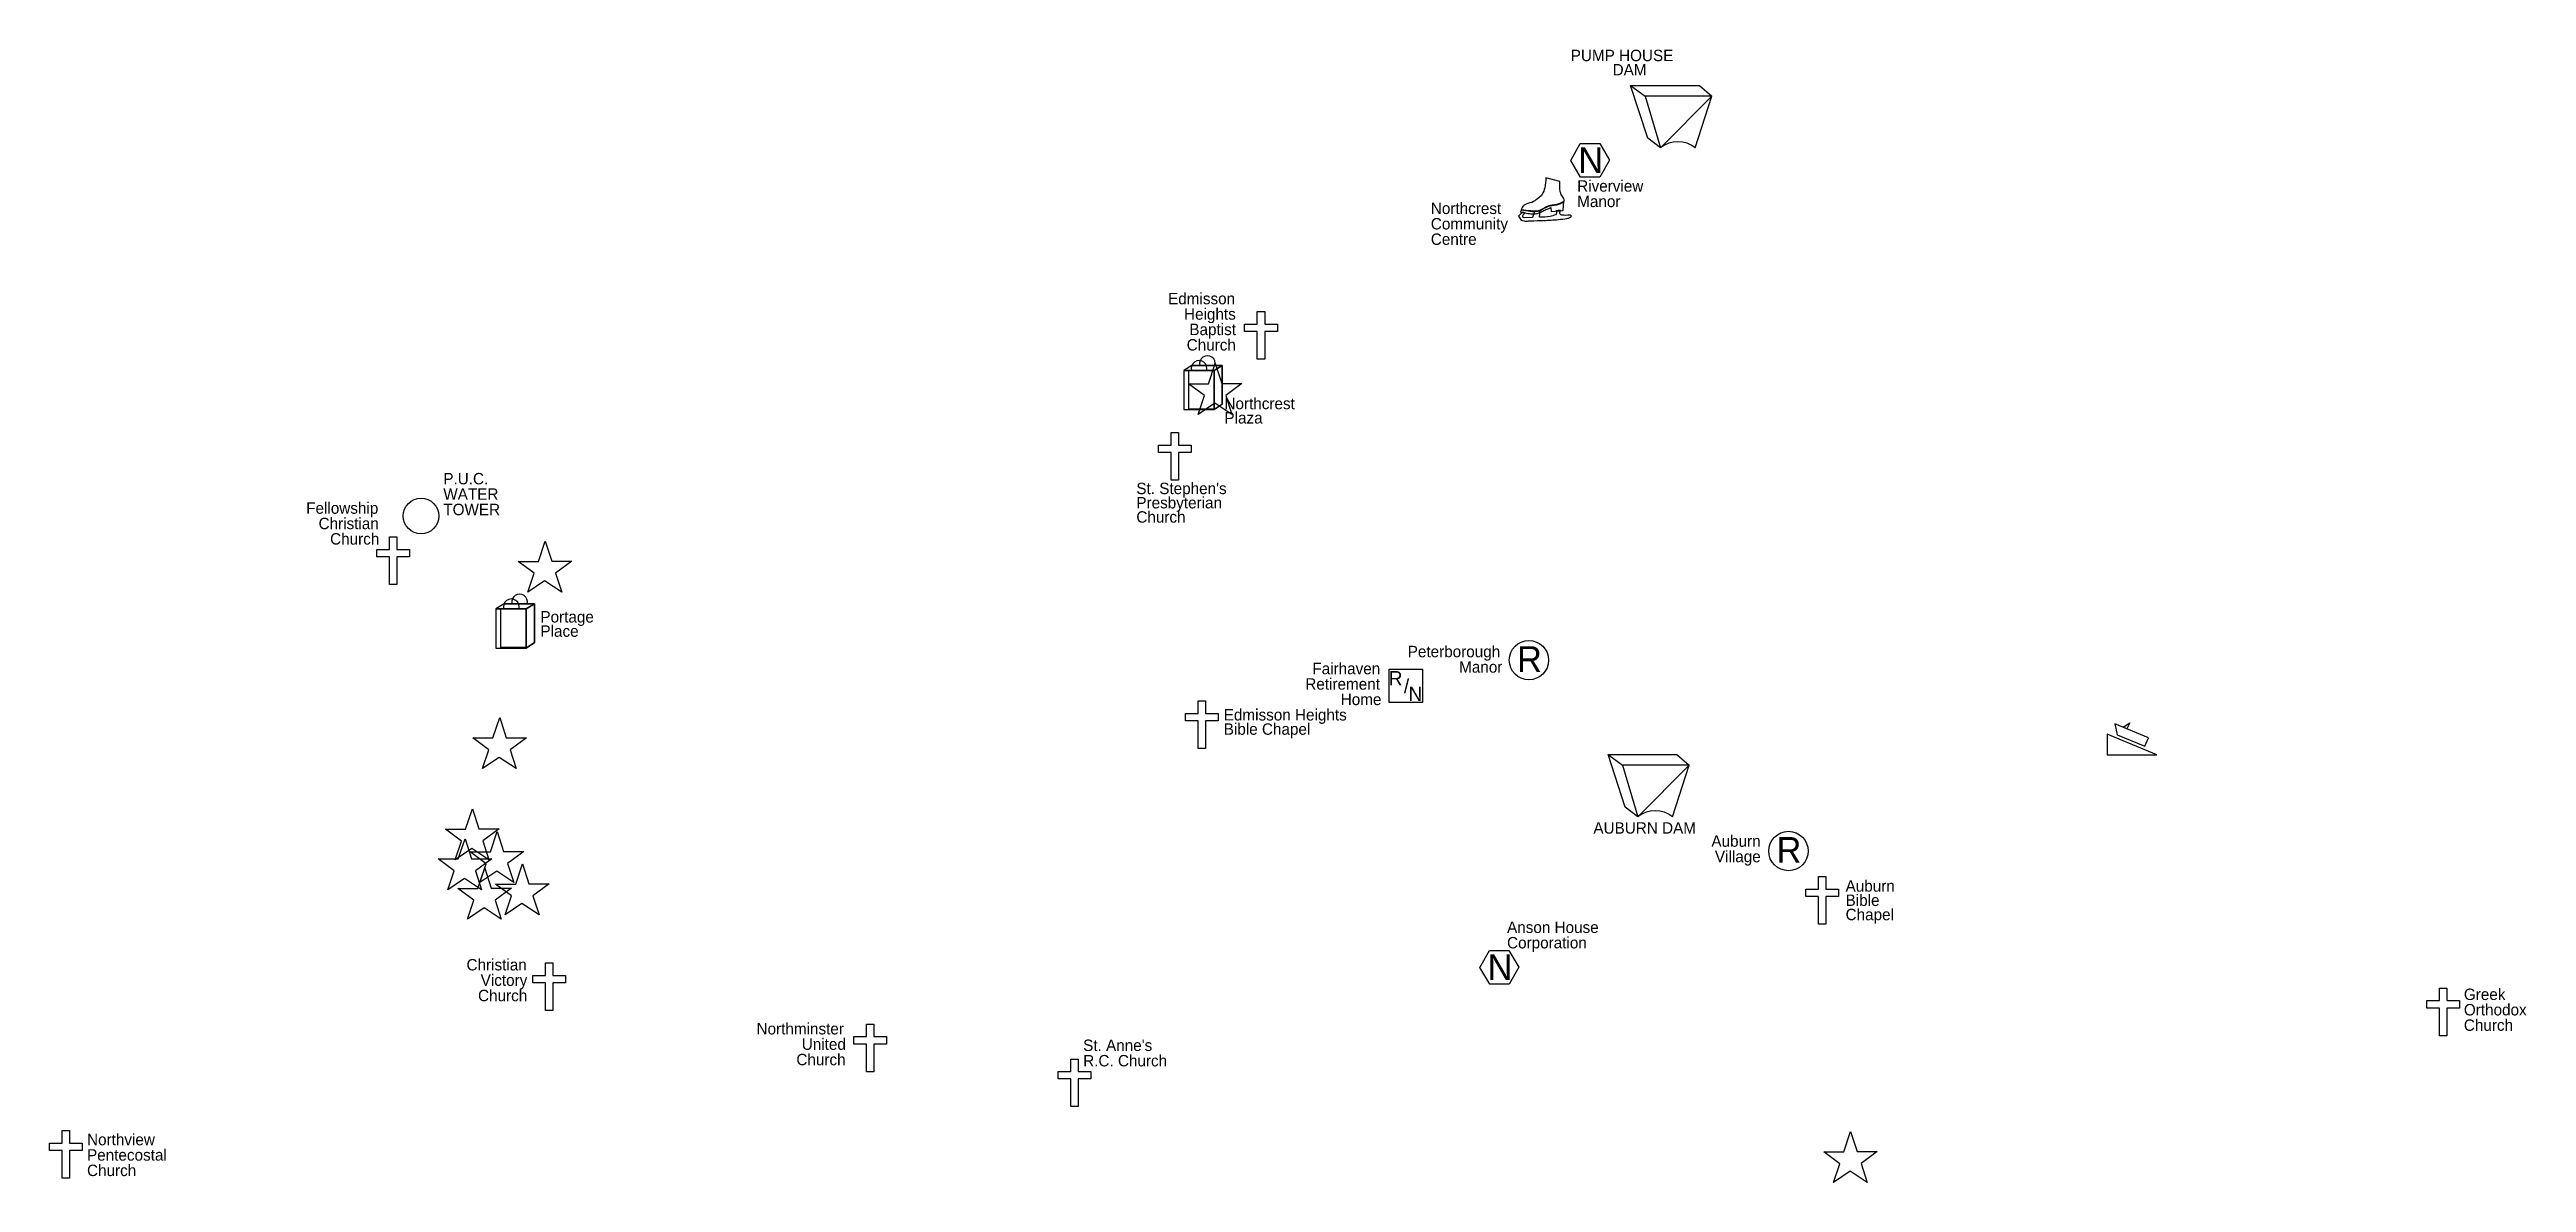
# Model space of a CAD drawing. Extents: x 709372 to 716948, y 4903261 to 4916861.
# Drawn here: x 711357 to 715698, y 4910744 to 4912728 of the extents above; entities that cross this region are included whole.
import ezdxf

# ---------------------------------------------------------------- set-up
doc = ezdxf.new("R2010")
doc.units = 0
for name, color, linetype in [('arenas', 7, 'Continuous'), ('boat ramps', 7, 'Continuous'), ('Dams', 7, 'Continuous'), ('nursing homes', 7, 'Continuous'), ('religious inst_', 7, 'Continuous'), ('restaurants', 7, 'Continuous'), ('retire_nursing', 7, 'Continuous'), ('retirement homes', 7, 'Continuous'), ('shopping centre', 7, 'Continuous'), ('water towers', 7, 'Continuous')]:
    doc.layers.add(name, color=color, linetype=linetype)

msp = doc.modelspace()

# ---------------------------------------------------------------- texts
at = {"layer": 'arenas'}
for s, p in [('Northcrest', (713778.3, 4912439.8)), ('Community', (713778.3, 4912412.8)), ('Centre', (713778.3, 4912385.8))]:
    msp.add_text(s, height=20, dxfattribs=at).set_placement(p)
at = {"layer": 'Dams'}
for s, p in [('PUMP HOUSE', (714023.5, 4912707.6)), ('DAM', (714096.9, 4912682.6)), ('AUBURN DAM', (714063.2, 4911354.5))]:
    msp.add_text(s, height=20, dxfattribs=at).set_placement(p)
at = {"layer": 'nursing homes'}
for s, height, p in [('N', 45, (714036.8, 4912511.8)), ('Riverview', 20, (714034.8, 4912479)), ('Manor', 20, (714034.8, 4912452)), ('Anson House', 20, (713911.9, 4911180.5)), ('Corporation', 20, (713911.9, 4911153.5)), ('N', 45, (713877.8, 4911098.1))]:
    msp.add_text(s, height=height, dxfattribs=at).set_placement(p)
at = {"layer": 'religious inst_'}
for s, p in [('Edmisson', (713317.8, 4912281.7)), ('Heights', (713345.8, 4912254.7)), ('Baptist', (713355.1, 4912227.7)), ('Church', (713350.4, 4912200.7)), ('Fellowship', (711807.3, 4911914.8)), ("St. Stephen's", (713262.2, 4911949.2)), ('Presbyterian', (713262.2, 4911924.2)), ('Christian', (711829, 4911887.8)), ('Church', (713262.2, 4911899.2)), ('Church', (711849.2, 4911860.8)), ('Edmisson Heights', (713415.4, 4911552.7)), ('Bible Chapel', (713415.4, 4911527.7)), ('Auburn', (714505.2, 4911252.9)), ('Bible', (714505.2, 4911227.9)), ('Chapel', (714505.2, 4911202.9)), ('Christian', (712088.3, 4911114.9)), ('Church', (712108.5, 4911060.9)), ('Victory', (712113.1, 4911087.9)), ('Greek', (715588.8, 4911063.1)), ('Northminster', (712596.6, 4911002.8)), ('Orthodox', (715588.8, 4911036.1)), ('Church', (715588.8, 4911009.1)), ('United', (712675.8, 4910975.8)), ("St. Anne's", (713169, 4910973.8)), ('Church', (712666.4, 4910948.8)), ('R.C. Church', (713169, 4910946.8)), ('Northview', (711423.2, 4910808.7)), ('Church', (711423.2, 4910754.7)), ('Pentecostal', (711423.2, 4910781.7))]:
    msp.add_text(s, height=20, dxfattribs=at).set_placement(p)
at = {"layer": 'retire_nursing'}
for s, height, p in [('Fairhaven', 20, (713570.7, 4911633.7)), ('R', 25, (713704.5, 4911614.2)), ('Retirement', 20, (713558.3, 4911606.7)), ('Home', 20, (713620.4, 4911579.7)), ('/', 25, (713731.1, 4911600.5)), ('N', 25, (713739.2, 4911586.8))]:
    msp.add_text(s, height=height, dxfattribs=at).set_placement(p)
at = {"layer": 'retirement homes'}
for s, height, p in [('Peterborough', 20, (713737.8, 4911663.5)), ('R', 45, (713929.5, 4911637.8)), ('Manor', 20, (713827.9, 4911636.5)), ('Auburn', 20, (714270, 4911331.5)), ('R', 45, (714384.2, 4911303.5)), ('Village', 20, (714276.2, 4911304.5))]:
    msp.add_text(s, height=height, dxfattribs=at).set_placement(p)
at = {"layer": 'shopping centre'}
for s, p in [('Northcrest', (713416.6, 4912097.9)), ('Plaza', (713416.6, 4912072.9)), ('Portage', (712217.8, 4911724.3)), ('Place', (712217.8, 4911699.3))]:
    msp.add_text(s, height=20, dxfattribs=at).set_placement(p)
at = {"layer": 'water towers'}
for s, p in [('P.U.C.', (712047.6, 4911966.3)), ('WATER', (712047.6, 4911939.3)), ('TOWER', (712047.6, 4911912.3))]:
    msp.add_text(s, height=20, dxfattribs=at).set_placement(p)

# ---------------------------------------------------------------- linework, layer by layer
at = {"layer": 'arenas'}
for p, q in [((714004.2, 4912496.6), (713980, 4912503.4)), ((714010.5, 4912445.9), (714011.6, 4912462.2)), ((713938.8, 4912443), (713931.7, 4912436.1)), ((713931.7, 4912436.1), (713936.7, 4912428.9)), ((713937, 4912447.4), (713935.7, 4912443)), ((713943.8, 4912442.1), (713938.8, 4912443)), ((713939.6, 4912435.6), (713940, 4912438.4)), ((713940.1, 4912434), (713939.6, 4912435.6)), ((713940, 4912438.4), (713943.8, 4912442.1)), ((713941.7, 4912433.1), (713940.1, 4912434)), ((713956.2, 4912433.5), (713941.7, 4912433.1)), ((713960, 4912443.7), (713956.2, 4912433.5)), ((713969.7, 4912445.4), (713960, 4912443.7)), ((713968.9, 4912434.6), (713969.7, 4912445.4)), ((713988.7, 4912451), (713989, 4912444.2)), ((713989, 4912444.2), (714010.5, 4912445.9)), ((714005, 4912446.4), (713997.8, 4912445.7))]:
    msp.add_line(p, q, dxfattribs=at)
for points in [[(713980, 4912503.4), (713977.9, 4912485.8), (713973.3, 4912474.4), (713971.4, 4912471.8), (713963, 4912464.9), (713958.3, 4912461.6), (713945.3, 4912457.2), (713941, 4912454.4), (713938.1, 4912451), (713936.9, 4912447.1)], [(713936.9, 4912447.1), (713953.2, 4912444.8), (713959.2, 4912444.3), (713968.5, 4912445.7), (713983.5, 4912453.1), (713998.7, 4912456), (714006.3, 4912458.6), (714012, 4912462.2)], [(714011.6, 4912462.2), (714006.4, 4912459), (713998.9, 4912456.4), (713983.7, 4912453.5), (713968.7, 4912446.1), (713959.4, 4912444.7), (713953.3, 4912445.2), (713937, 4912447.4)], [(714012, 4912462.2), (714011.9, 4912464.9), (714010.4, 4912468.5), (714008.1, 4912472.2), (714005.9, 4912476.4), (714004.4, 4912485.2), (714004.4, 4912491.8), (714004.2, 4912496.6)], [(713935.7, 4912443), (713943.5, 4912441.7), (713953.7, 4912440.4), (713963.6, 4912440.7), (713969, 4912442.4), (713976.4, 4912445.8), (713984, 4912449.2), (713988.7, 4912451)], [(713936.7, 4912428.9), (713941.6, 4912427.8), (713945.8, 4912427.5)], [(713945.8, 4912427.5), (713953, 4912427.8), (713976.2, 4912428.6), (714002, 4912430.2), (714016.8, 4912432)], [(713996.5, 4912438.5), (713987.6, 4912435.5), (713968.9, 4912434.6)], [(713997.8, 4912445.7), (713998.5, 4912441.5), (713996.5, 4912438.5)], [(714021.8, 4912437.8), (714008.1, 4912438.1), (714005.1, 4912439.4), (714004.6, 4912442.5), (714005, 4912446.4)], [(714016.8, 4912432), (714019.6, 4912432.8), (714024.2, 4912435), (714024.7, 4912435.9), (714023.8, 4912437.2), (714021.8, 4912437.8)]]:
    msp.add_spline(points, degree=3, dxfattribs=at)
at = {"layer": 'boat ramps'}
for points in [[(715029.9, 4911508), (715036, 4911522.6), (714977.3, 4911546.9), (714980.9, 4911527.7)], [(714991.4, 4911541.2), (715003.5, 4911548.7), (714998.1, 4911538.2)], [(714963.8, 4911528.5), (714963.8, 4911492.8), (715050.4, 4911492.7)]]:
    msp.add_lwpolyline(points, close=True, dxfattribs=at)
at = {"layer": 'Dams'}
for p, q in [((714128.5, 4912665.2), (714154.2, 4912646)), ((714088.8, 4911493.4), (714114.5, 4911474.2))]:
    msp.add_line(p, q, dxfattribs=at)
for points in [[(714180.7, 4912555.7), (714158.7, 4912572.7), (714128.5, 4912665.2), (714249.4, 4912665.2), (714271, 4912646)], [(714141.1, 4911384), (714119.1, 4911400.9), (714088.8, 4911493.4), (714209.7, 4911493.4), (714231.3, 4911474.2)]]:
    msp.add_lwpolyline(points, close=True, dxfattribs=at)
for points in [[(714241.8, 4912555.7), (714271, 4912646), (714154.2, 4912646), (714180.7, 4912555.7)], [(714202.1, 4911384), (714231.3, 4911474.2), (714114.5, 4911474.2), (714141.1, 4911384)]]:
    msp.add_lwpolyline(points, dxfattribs=at)
for centre in [(714211.3, 4912517.9), (714171.6, 4911346.1)]:
    msp.add_arc(centre, 48.6, 51.0959, 128.9041, dxfattribs=at)
at = {"layer": 'nursing homes'}
for points in [[(714074.6, 4912504.6), (714040.6, 4912504.4), (714023.4, 4912533.7), (714040.2, 4912563.3), (714074.2, 4912563.5), (714091.4, 4912534.2)], [(713915.5, 4911090.9), (713881.6, 4911090.7), (713864.4, 4911120), (713881.2, 4911149.6), (713915.2, 4911149.8), (713932.3, 4911120.5)]]:
    msp.add_lwpolyline(points, close=True, dxfattribs=at)
at = {"layer": 'religious inst_'}
for points in [[(713474.1, 4912233.9), (713451.9, 4912233.9), (713451.9, 4912246.8), (713474.1, 4912246.8)], [(713474.1, 4912246.8), (713474.1, 4912268.9), (713487.1, 4912268.9), (713487.1, 4912246.8)], [(713487.1, 4912246.8), (713509.3, 4912246.8), (713509.3, 4912233.9), (713487.1, 4912233.9)], [(713487.1, 4912233.9), (713487.1, 4912185.5), (713474.1, 4912185.5), (713474.1, 4912233.9)], [(713323.3, 4912022.1), (713301.2, 4912022.1), (713301.2, 4912035.1), (713323.3, 4912035.1)], [(713323.3, 4912035.1), (713323.3, 4912057.1), (713336.3, 4912057.1), (713336.3, 4912035.1)], [(713336.3, 4912022.1), (713336.3, 4911973.7), (713323.3, 4911973.7), (713323.3, 4912022.1)], [(713336.3, 4912035.1), (713358.5, 4912035.1), (713358.5, 4912022.1), (713336.3, 4912022.1)], [(711953.2, 4911839.5), (711931, 4911839.5), (711931, 4911852.5), (711953.2, 4911852.5)], [(711953.2, 4911852.5), (711953.2, 4911874.5), (711966.2, 4911874.5), (711966.2, 4911852.5)], [(711966.2, 4911852.5), (711988.3, 4911852.5), (711988.3, 4911839.5), (711966.2, 4911839.5)], [(711966.2, 4911839.5), (711966.2, 4911791.1), (711953.2, 4911791.1), (711953.2, 4911839.5)], [(713370.4, 4911552), (713348.2, 4911552), (713348.2, 4911565), (713370.4, 4911565)], [(713370.4, 4911565), (713370.4, 4911587), (713383.4, 4911587), (713383.4, 4911565)], [(713383.4, 4911552), (713383.4, 4911503.6), (713370.4, 4911503.6), (713370.4, 4911552)], [(713383.4, 4911565), (713405.5, 4911565), (713405.5, 4911552), (713383.4, 4911552)], [(714457.8, 4911244.2), (714435.6, 4911244.2), (714435.6, 4911257.1), (714457.8, 4911257.1)], [(714457.8, 4911257.1), (714457.8, 4911279.2), (714470.8, 4911279.2), (714470.8, 4911257.1)], [(714470.8, 4911244.2), (714470.8, 4911195.8), (714457.8, 4911195.8), (714457.8, 4911244.2)], [(714470.8, 4911257.1), (714492.9, 4911257.1), (714492.9, 4911244.2), (714470.8, 4911244.2)], [(712226.7, 4911106), (712226.7, 4911128), (712239.7, 4911128), (712239.7, 4911106)], [(712226.7, 4911093), (712204.5, 4911093), (712204.5, 4911106), (712226.7, 4911106)], [(712239.7, 4911093), (712239.7, 4911044.6), (712226.7, 4911044.6), (712226.7, 4911093)], [(712239.7, 4911106), (712261.9, 4911106), (712261.9, 4911093), (712239.7, 4911093)], [(715545.9, 4911062), (715545.9, 4911084), (715558.8, 4911084), (715558.8, 4911062)], [(715545.9, 4911049), (715523.7, 4911049), (715523.7, 4911062), (715545.9, 4911062)], [(715558.8, 4911049), (715558.8, 4911000.6), (715545.9, 4911000.6), (715545.9, 4911049)], [(715558.8, 4911062), (715581, 4911062), (715581, 4911049), (715558.8, 4911049)], [(712789.4, 4910986), (712767.2, 4910986), (712767.2, 4910998.9), (712789.4, 4910998.9)], [(712789.4, 4910998.9), (712789.4, 4911020.9), (712802.3, 4911020.9), (712802.3, 4910998.9)], [(712802.3, 4910986), (712802.3, 4910937.5), (712789.4, 4910937.5), (712789.4, 4910986)], [(712802.3, 4910998.9), (712824.5, 4910998.9), (712824.5, 4910986), (712802.3, 4910986)], [(713147.2, 4910924.8), (713125, 4910924.8), (713125, 4910937.7), (713147.2, 4910937.7)], [(713147.2, 4910937.7), (713147.2, 4910959.7), (713160.1, 4910959.7), (713160.1, 4910937.7)], [(713160.1, 4910937.7), (713182.3, 4910937.7), (713182.3, 4910924.8), (713160.1, 4910924.8)], [(713160.1, 4910924.8), (713160.1, 4910876.3), (713147.2, 4910876.3), (713147.2, 4910924.8)], [(711379.6, 4910799.3), (711357.5, 4910799.3), (711357.5, 4910812.3), (711379.6, 4910812.3)], [(711379.6, 4910812.3), (711379.6, 4910834.3), (711392.6, 4910834.3), (711392.6, 4910812.3)], [(711392.6, 4910812.3), (711414.8, 4910812.3), (711414.8, 4910799.3), (711392.6, 4910799.3)], [(711392.6, 4910799.3), (711392.6, 4910750.9), (711379.6, 4910750.9), (711379.6, 4910799.3)]]:
    msp.add_lwpolyline(points, dxfattribs=at)
at = {"layer": 'restaurants'}
for points in [[(713353.3, 4912142.6), (713388.5, 4912142.6), (713400.4, 4912178.2), (713411.8, 4912142.8), (713447.2, 4912142.8), (713418.8, 4912121.9), (713429.4, 4912088.9), (713399.6, 4912108.4), (713370.3, 4912088.9), (713381.4, 4912121.7)], [(712179, 4911831.4), (712214.2, 4911831.4), (712226, 4911867), (712237.5, 4911831.6), (712272.9, 4911831.6), (712244.4, 4911810.7), (712255.1, 4911777.6), (712225.2, 4911797.2), (712196, 4911777.6), (712207.1, 4911810.5)], [(712099.3, 4911522.2), (712134.5, 4911522.2), (712146.4, 4911557.8), (712157.8, 4911522.4), (712193.2, 4911522.4), (712164.8, 4911501.4), (712175.4, 4911468.4), (712145.6, 4911488), (712116.3, 4911468.4), (712127.4, 4911501.2)], [(712051.4, 4911362.5), (712086.6, 4911362.5), (712098.5, 4911398.1), (712109.9, 4911362.7), (712145.3, 4911362.7), (712116.9, 4911341.7), (712127.5, 4911308.7), (712097.7, 4911328.3), (712068.4, 4911308.7), (712079.5, 4911341.5)], [(712038.7, 4911310.1), (712073.9, 4911310.1), (712085.8, 4911345.7), (712097.2, 4911310.3), (712132.6, 4911310.3), (712104.1, 4911289.3), (712114.8, 4911256.3), (712085, 4911275.9), (712055.7, 4911256.3), (712066.8, 4911289.1)], [(712094.8, 4911322.9), (712130, 4911322.9), (712141.9, 4911358.4), (712153.3, 4911323), (712188.7, 4911323), (712160.2, 4911302.1), (712170.9, 4911269.1), (712141.1, 4911288.6), (712111.8, 4911269.1), (712122.9, 4911301.9)], [(712073, 4911258.7), (712108.2, 4911258.7), (712120.1, 4911294.3), (712131.5, 4911258.9), (712166.9, 4911258.9), (712138.4, 4911237.9), (712149.1, 4911204.9), (712119.3, 4911224.5), (712090, 4911204.9), (712101.1, 4911237.7)], [(712139.2, 4911266.3), (712174.4, 4911266.3), (712186.2, 4911301.9), (712197.7, 4911266.5), (712233.1, 4911266.5), (712204.6, 4911245.5), (712215.3, 4911212.5), (712185.4, 4911232.1), (712156.2, 4911212.5), (712167.2, 4911245.3)], [(714466.8, 4910797.4), (714502, 4910797.4), (714513.8, 4910833), (714525.3, 4910797.6), (714560.7, 4910797.6), (714532.2, 4910776.6), (714542.9, 4910743.6), (714513, 4910763.1), (714483.8, 4910743.6), (714494.9, 4910776.4)]]:
    msp.add_lwpolyline(points, close=True, dxfattribs=at)
at = {"layer": 'retire_nursing'}
msp.add_lwpolyline([(713705, 4911642.6), (713763.6, 4911642.6), (713763.6, 4911584), (713705, 4911584)], close=True, dxfattribs=at)
at = {"layer": 'retirement homes'}
for centre in [(713950.3, 4911658.4), (714405, 4911324.1)]:
    msp.add_circle(centre, 34.5, dxfattribs=at)
at = {"layer": 'shopping centre'}
for p, q in [((713359.6, 4912174.6), (713345.2, 4912165.9)), ((713359.6, 4912174.6), (713345.2, 4912165.9)), ((713398.3, 4912165.9), (713345.2, 4912165.9)), ((713345.2, 4912165.9), (713345.2, 4912097.3)), ((713345.2, 4912165.9), (713353.9, 4912165.9)), ((713412.8, 4912174.6), (713398.3, 4912165.9)), ((713412.8, 4912174.6), (713398.3, 4912165.9)), ((713398.3, 4912165.9), (713412.8, 4912174.6)), ((713398.3, 4912097.3), (713398.3, 4912165.9)), ((713398.3, 4912165.9), (713398.3, 4912097.3)), ((713398.3, 4912165.9), (713398.3, 4912098.2)), ((713412.8, 4912106.9), (713412.8, 4912174.6)), ((713345.2, 4912097.3), (713398.3, 4912097.3)), ((713412.8, 4912106.9), (713398.3, 4912097.3)), ((713398.3, 4912097.3), (713412.8, 4912106.9)), ((712154.1, 4911756.9), (712139.6, 4911748.2)), ((712154.1, 4911756.9), (712139.6, 4911748.2)), ((712192.7, 4911748.2), (712139.6, 4911748.2)), ((712139.6, 4911748.2), (712139.6, 4911679.6)), ((712139.6, 4911748.2), (712148.3, 4911748.2)), ((712207.2, 4911756.9), (712192.7, 4911748.2)), ((712207.2, 4911756.9), (712192.7, 4911748.2)), ((712192.7, 4911748.2), (712207.2, 4911756.9)), ((712192.7, 4911679.6), (712192.7, 4911748.2)), ((712192.7, 4911748.2), (712192.7, 4911679.6)), ((712192.7, 4911748.2), (712192.7, 4911680.6)), ((712207.2, 4911689.3), (712207.2, 4911756.9)), ((712139.6, 4911679.6), (712192.7, 4911679.6)), ((712207.2, 4911689.3), (712192.7, 4911679.6)), ((712192.7, 4911679.6), (712207.2, 4911689.3))]:
    msp.add_line(p, q, dxfattribs=at)
for points in [[(713398.3, 4912098.2), (713353.9, 4912098.2), (713353.9, 4912165.9)], [(713353.9, 4912165.9), (713398.3, 4912165.9)], [(713353.9, 4912165.9), (713398.3, 4912165.9)], [(713412.8, 4912174.6), (713359.6, 4912174.6)], [(713359.6, 4912174.6), (713412.8, 4912174.6), (713412.8, 4912106.9)], [(712192.7, 4911680.6), (712148.3, 4911680.6), (712148.3, 4911748.2)], [(712148.3, 4911748.2), (712192.7, 4911748.2)], [(712148.3, 4911748.2), (712192.7, 4911748.2)], [(712207.2, 4911756.9), (712154.1, 4911756.9)], [(712154.1, 4911756.9), (712207.2, 4911756.9), (712207.2, 4911689.3)]]:
    msp.add_lwpolyline(points, dxfattribs=at)
for centre, start, end in [((713372.2, 4912169.5), 340.4568, 199.5432), ((713386.8, 4912177.8), 345.5891, 194.4109), ((712166.7, 4911751.8), 340.4568, 199.5432), ((712181.3, 4911760.2), 345.5891, 194.4109)]:
    msp.add_arc(centre, 13.8, start, end, dxfattribs=at)
at = {"layer": 'water towers'}
msp.add_ellipse((712008.6, 4911910.9), major_axis=(0, 31.2), ratio=0.999989, dxfattribs=at)

msp.set_redraw_order([(e.dxf.handle, doc.entitydb.next_handle()) for e in msp.query("TEXT MTEXT ATTDEF DIMENSION ARC_DIMENSION")])  # texts and dimensions are drawn at this point

doc.saveas('drawing.dxf')
